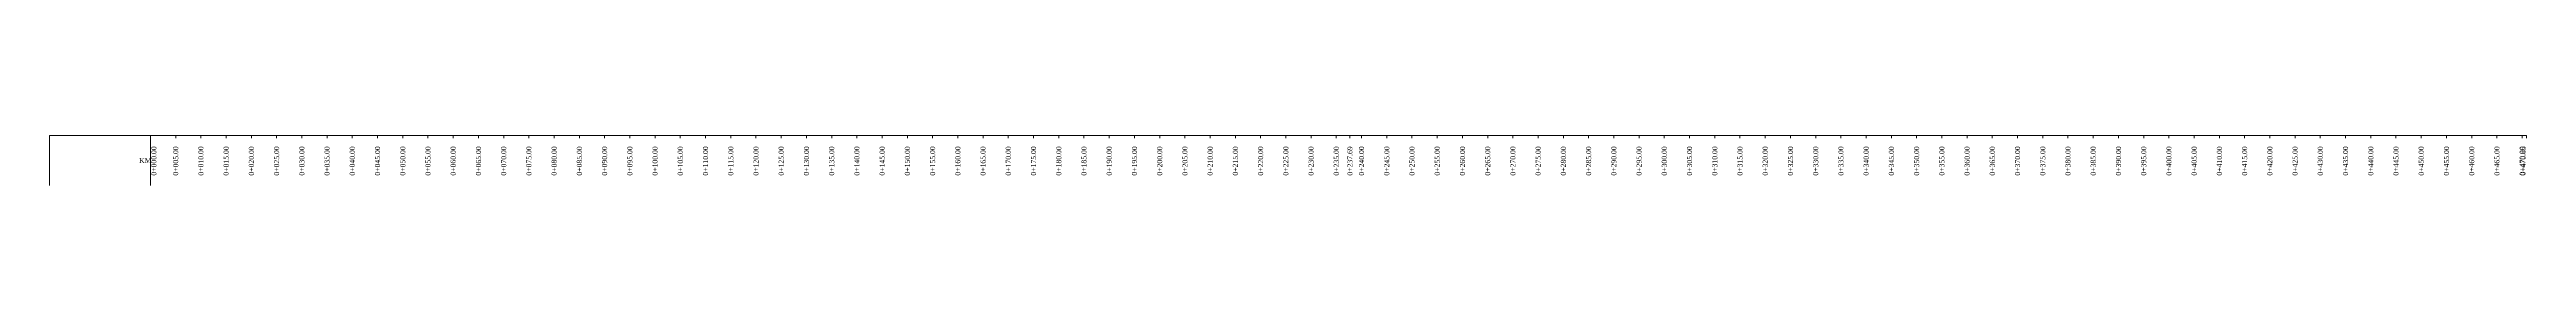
# Model space of a CAD drawing. Header units: metres. Extents: x 478603 to 489313, y 4282657 to 4289463.
# Drawn here: x 484087 to 484577.9, y 4285988.7 to 4285998.6 of the extents above; entities that cross this region are included whole.
import ezdxf

# ---------------------------------------------------------------- set-up
doc = ezdxf.new("R2010")
doc.units = ezdxf.units.M
for name, color, linetype, lineweight in [('PR_ENK_KM', 18, 'Continuous', 0), ('PR_OLCEK', 1, 'Continuous', 0), ('PR_PROFIL', 153, 'Continuous', 0)]:
    doc.layers.add(name, color=color, linetype=linetype, lineweight=lineweight)
doc.styles.get("Standard").update_dxf_attribs({"font": 'times.ttf'})

msp = doc.modelspace()

# ---------------------------------------------------------------- linework, layer by layer
at = {"layer": 'PR_OLCEK'}
for p in [(484107.04, 4285998.61, 929.9), (484577.89, 4285998.61, 929.9)]:
    msp.add_point(p, dxfattribs=at)
at = {"layer": 'PR_PROFIL'}
for p, q in [((484087.04, 4285998.61), (484577.89, 4285998.61)), ((484087.04, 4285988.73), (484087.04, 4285998.61)), ((484107.04, 4285988.73), (484107.04, 4285998.61)), ((484107.04, 4285998.11), (484107.04, 4285998.61)), ((484112.04, 4285998.11), (484112.04, 4285998.61)), ((484117.04, 4285998.11), (484117.04, 4285998.61)), ((484122.04, 4285998.11), (484122.04, 4285998.61)), ((484127.04, 4285998.11), (484127.04, 4285998.61)), ((484132.04, 4285998.11), (484132.04, 4285998.61)), ((484137.04, 4285998.11), (484137.04, 4285998.61)), ((484142.04, 4285998.11), (484142.04, 4285998.61)), ((484147.04, 4285998.11), (484147.04, 4285998.61)), ((484152.04, 4285998.11), (484152.04, 4285998.61)), ((484157.04, 4285998.11), (484157.04, 4285998.61)), ((484162.04, 4285998.11), (484162.04, 4285998.61)), ((484167.04, 4285998.11), (484167.04, 4285998.61)), ((484172.04, 4285998.11), (484172.04, 4285998.61)), ((484177.04, 4285998.11), (484177.04, 4285998.61)), ((484182.04, 4285998.11), (484182.04, 4285998.61)), ((484187.04, 4285998.11), (484187.04, 4285998.61)), ((484192.04, 4285998.11), (484192.04, 4285998.61)), ((484197.04, 4285998.11), (484197.04, 4285998.61)), ((484202.04, 4285998.11), (484202.04, 4285998.61)), ((484207.04, 4285998.11), (484207.04, 4285998.61)), ((484212.04, 4285998.11), (484212.04, 4285998.61)), ((484217.04, 4285998.11), (484217.04, 4285998.61)), ((484222.04, 4285998.11), (484222.04, 4285998.61)), ((484227.04, 4285998.11), (484227.04, 4285998.61)), ((484232.04, 4285998.11), (484232.04, 4285998.61)), ((484237.04, 4285998.11), (484237.04, 4285998.61)), ((484242.04, 4285998.11), (484242.04, 4285998.61)), ((484247.04, 4285998.11), (484247.04, 4285998.61)), ((484252.04, 4285998.11), (484252.04, 4285998.61)), ((484257.04, 4285998.11), (484257.04, 4285998.61)), ((484262.04, 4285998.11), (484262.04, 4285998.61)), ((484267.04, 4285998.11), (484267.04, 4285998.61)), ((484272.04, 4285998.11), (484272.04, 4285998.61)), ((484277.04, 4285998.11), (484277.04, 4285998.61)), ((484282.04, 4285998.11), (484282.04, 4285998.61)), ((484287.04, 4285998.11), (484287.04, 4285998.61)), ((484292.04, 4285998.11), (484292.04, 4285998.61)), ((484297.04, 4285998.11), (484297.04, 4285998.61)), ((484302.04, 4285998.11), (484302.04, 4285998.61)), ((484307.04, 4285998.11), (484307.04, 4285998.61)), ((484312.04, 4285998.11), (484312.04, 4285998.61)), ((484317.04, 4285998.11), (484317.04, 4285998.61)), ((484322.04, 4285998.11), (484322.04, 4285998.61)), ((484327.04, 4285998.11), (484327.04, 4285998.61)), ((484332.04, 4285998.11), (484332.04, 4285998.61)), ((484337.04, 4285998.11), (484337.04, 4285998.61)), ((484342.04, 4285998.11), (484342.04, 4285998.61)), ((484344.74, 4285998.11), (484344.74, 4285998.61)), ((484347.04, 4285998.11), (484347.04, 4285998.61)), ((484352.04, 4285998.11), (484352.04, 4285998.61)), ((484357.04, 4285998.11), (484357.04, 4285998.61)), ((484362.04, 4285998.11), (484362.04, 4285998.61)), ((484367.04, 4285998.11), (484367.04, 4285998.61)), ((484372.04, 4285998.11), (484372.04, 4285998.61)), ((484377.04, 4285998.11), (484377.04, 4285998.61)), ((484382.04, 4285998.11), (484382.04, 4285998.61)), ((484387.04, 4285998.11), (484387.04, 4285998.61)), ((484392.04, 4285998.11), (484392.04, 4285998.61)), ((484397.04, 4285998.11), (484397.04, 4285998.61)), ((484402.04, 4285998.11), (484402.04, 4285998.61)), ((484407.04, 4285998.11), (484407.04, 4285998.61)), ((484412.04, 4285998.11), (484412.04, 4285998.61)), ((484417.04, 4285998.11), (484417.04, 4285998.61)), ((484422.04, 4285998.11), (484422.04, 4285998.61)), ((484427.04, 4285998.11), (484427.04, 4285998.61)), ((484432.04, 4285998.11), (484432.04, 4285998.61)), ((484437.04, 4285998.11), (484437.04, 4285998.61)), ((484442.04, 4285998.11), (484442.04, 4285998.61)), ((484447.04, 4285998.11), (484447.04, 4285998.61)), ((484452.04, 4285998.11), (484452.04, 4285998.61)), ((484457.04, 4285998.11), (484457.04, 4285998.61)), ((484462.04, 4285998.11), (484462.04, 4285998.61)), ((484467.04, 4285998.11), (484467.04, 4285998.61)), ((484472.04, 4285998.11), (484472.04, 4285998.61)), ((484477.04, 4285998.11), (484477.04, 4285998.61)), ((484482.04, 4285998.11), (484482.04, 4285998.61)), ((484487.04, 4285998.11), (484487.04, 4285998.61)), ((484492.04, 4285998.11), (484492.04, 4285998.61)), ((484497.04, 4285998.11), (484497.04, 4285998.61)), ((484502.04, 4285998.11), (484502.04, 4285998.61)), ((484507.04, 4285998.11), (484507.04, 4285998.61)), ((484512.04, 4285998.11), (484512.04, 4285998.61)), ((484517.04, 4285998.11), (484517.04, 4285998.61)), ((484522.04, 4285998.11), (484522.04, 4285998.61)), ((484527.04, 4285998.11), (484527.04, 4285998.61)), ((484532.04, 4285998.11), (484532.04, 4285998.61)), ((484537.04, 4285998.11), (484537.04, 4285998.61)), ((484542.04, 4285998.11), (484542.04, 4285998.61)), ((484547.04, 4285998.11), (484547.04, 4285998.61)), ((484552.04, 4285998.11), (484552.04, 4285998.61)), ((484557.04, 4285998.11), (484557.04, 4285998.61)), ((484562.04, 4285998.11), (484562.04, 4285998.61)), ((484567.04, 4285998.11), (484567.04, 4285998.61)), ((484572.04, 4285998.11), (484572.04, 4285998.61)), ((484577.04, 4285998.11), (484577.04, 4285998.61)), ((484577.89, 4285998.11), (484577.89, 4285998.61))]:
    msp.add_line(p, q, dxfattribs=at)

# ---------------------------------------------------------------- texts
at = {"layer": 'PR_ENK_KM'}
for s, p in [('  0+000.00', (484108.21, 4285989.9)), ('  0+005.00', (484112.54, 4285989.9)), ('  0+010.00', (484117.54, 4285989.9)), ('  0+015.00', (484122.54, 4285989.9)), ('  0+020.00', (484127.54, 4285989.9)), ('  0+025.00', (484132.54, 4285989.9)), ('  0+030.00', (484137.54, 4285989.9)), ('  0+035.00', (484142.54, 4285989.9)), ('  0+040.00', (484147.54, 4285989.9)), ('  0+045.00', (484152.54, 4285989.9)), ('  0+050.00', (484157.54, 4285989.9)), ('  0+055.00', (484162.54, 4285989.9)), ('  0+060.00', (484167.54, 4285989.9)), ('  0+065.00', (484172.54, 4285989.9)), ('  0+070.00', (484177.54, 4285989.9)), ('  0+075.00', (484182.54, 4285989.9)), ('  0+080.00', (484187.54, 4285989.9)), ('  0+085.00', (484192.54, 4285989.9)), ('  0+090.00', (484197.54, 4285989.9)), ('  0+095.00', (484202.54, 4285989.9)), ('  0+100.00', (484207.54, 4285989.9)), ('  0+105.00', (484212.54, 4285989.9)), ('  0+110.00', (484217.54, 4285989.9)), ('  0+115.00', (484222.54, 4285989.9)), ('  0+120.00', (484227.54, 4285989.9)), ('  0+125.00', (484232.54, 4285989.9)), ('  0+130.00', (484237.54, 4285989.9)), ('  0+135.00', (484242.54, 4285989.9)), ('  0+140.00', (484247.54, 4285989.9)), ('  0+145.00', (484252.54, 4285989.9)), ('  0+150.00', (484257.54, 4285989.9)), ('  0+155.00', (484262.54, 4285989.9)), ('  0+160.00', (484267.54, 4285989.9)), ('  0+165.00', (484272.54, 4285989.9)), ('  0+170.00', (484277.54, 4285989.9)), ('  0+175.00', (484282.54, 4285989.9)), ('  0+180.00', (484287.54, 4285989.9)), ('  0+185.00', (484292.54, 4285989.9)), ('  0+190.00', (484297.54, 4285989.9)), ('  0+195.00', (484302.54, 4285989.9)), ('  0+200.00', (484307.54, 4285989.9)), ('  0+205.00', (484312.54, 4285989.9)), ('  0+210.00', (484317.54, 4285989.9)), ('  0+215.00', (484322.54, 4285989.9)), ('  0+220.00', (484327.54, 4285989.9)), ('  0+225.00', (484332.54, 4285989.9)), ('  0+230.00', (484337.54, 4285989.9)), ('  0+235.00', (484342.54, 4285989.9)), ('  0+237.69', (484345.24, 4285989.9)), ('  0+240.00', (484347.54, 4285989.9)), ('  0+245.00', (484352.54, 4285989.9)), ('  0+250.00', (484357.54, 4285989.9)), ('  0+255.00', (484362.54, 4285989.9)), ('  0+260.00', (484367.54, 4285989.9)), ('  0+265.00', (484372.54, 4285989.9)), ('  0+270.00', (484377.54, 4285989.9)), ('  0+275.00', (484382.54, 4285989.9)), ('  0+280.00', (484387.54, 4285989.9)), ('  0+285.00', (484392.54, 4285989.9)), ('  0+290.00', (484397.54, 4285989.9)), ('  0+295.00', (484402.54, 4285989.9)), ('  0+300.00', (484407.54, 4285989.9)), ('  0+305.00', (484412.54, 4285989.9)), ('  0+310.00', (484417.54, 4285989.9)), ('  0+315.00', (484422.54, 4285989.9)), ('  0+320.00', (484427.54, 4285989.9)), ('  0+325.00', (484432.54, 4285989.9)), ('  0+330.00', (484437.54, 4285989.9)), ('  0+335.00', (484442.54, 4285989.9)), ('  0+340.00', (484447.54, 4285989.9)), ('  0+345.00', (484452.54, 4285989.9)), ('  0+350.00', (484457.54, 4285989.9)), ('  0+355.00', (484462.54, 4285989.9)), ('  0+360.00', (484467.54, 4285989.9)), ('  0+365.00', (484472.54, 4285989.9)), ('  0+370.00', (484477.54, 4285989.9)), ('  0+375.00', (484482.54, 4285989.9)), ('  0+380.00', (484487.54, 4285989.9)), ('  0+385.00', (484492.54, 4285989.9)), ('  0+390.00', (484497.54, 4285989.9)), ('  0+395.00', (484502.54, 4285989.9)), ('  0+400.00', (484507.54, 4285989.9)), ('  0+405.00', (484512.54, 4285989.9)), ('  0+410.00', (484517.54, 4285989.9)), ('  0+415.00', (484522.54, 4285989.9)), ('  0+420.00', (484527.54, 4285989.9)), ('  0+425.00', (484532.54, 4285989.9)), ('  0+430.00', (484537.54, 4285989.9)), ('  0+435.00', (484542.54, 4285989.9)), ('  0+440.00', (484547.54, 4285989.9)), ('  0+445.00', (484552.54, 4285989.9)), ('  0+450.00', (484557.54, 4285989.9)), ('  0+455.00', (484562.54, 4285989.9)), ('  0+460.00', (484567.54, 4285989.9)), ('  0+465.00', (484572.54, 4285989.9)), ('  0+470.00', (484577.54, 4285989.9)), ('  0+470.85', (484577.73, 4285989.9))]:
    msp.add_text(s, height=1, rotation=90, dxfattribs=at).set_placement(p)
msp.add_text('KM', height=1, dxfattribs=at).set_placement((484104.79, 4285993.17))

doc.saveas('drawing.dxf')
